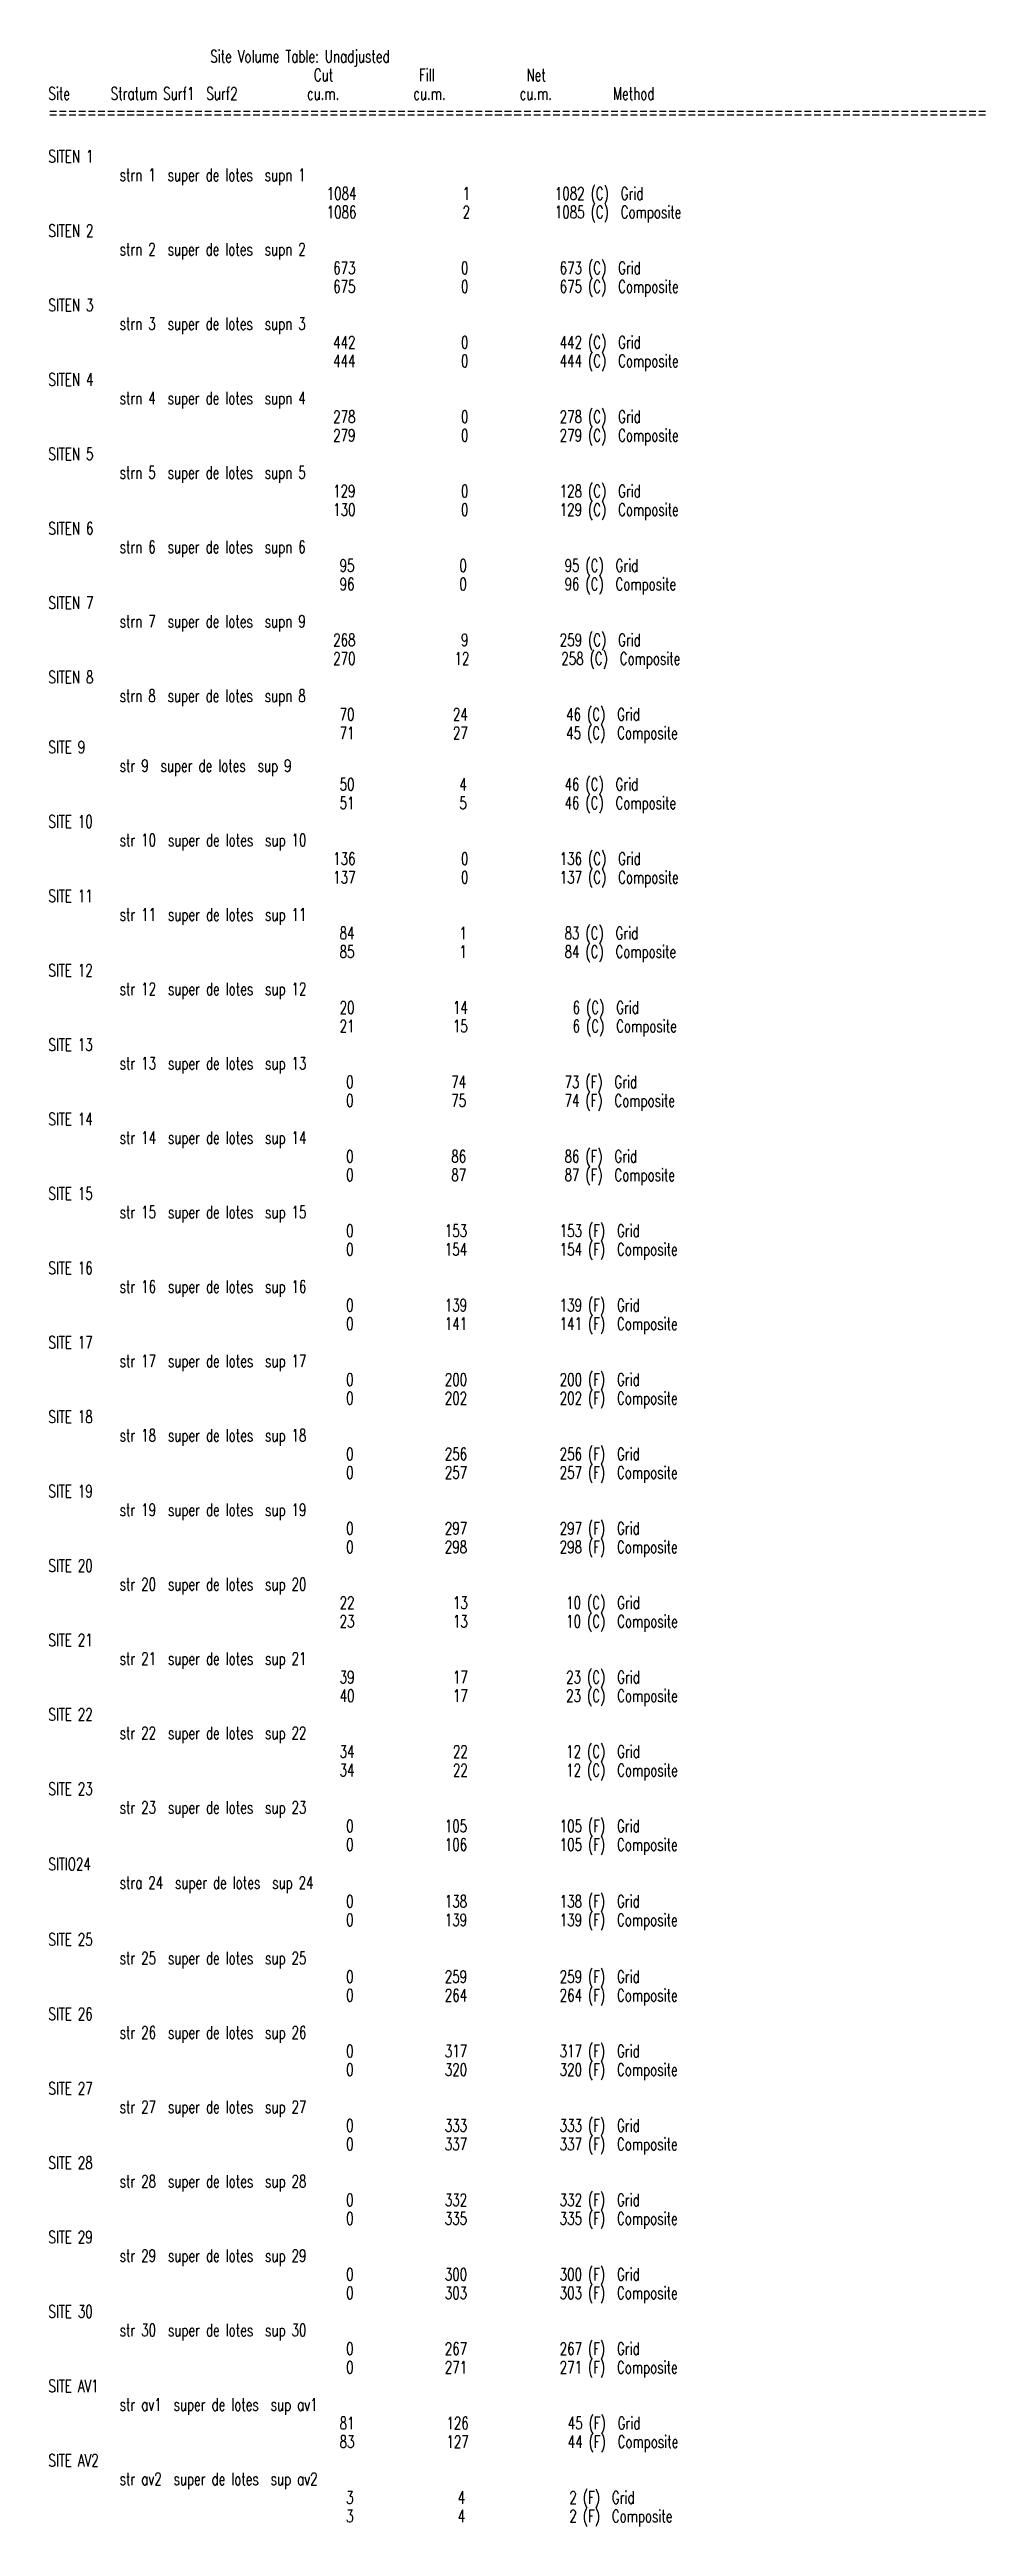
# Model space of a CAD drawing. Header units: metres. Extents: x 604533 to 608048, y 1310709 to 1311860.
# Drawn here: x 606893.5 to 606938.7, y 1311065.9 to 1311185.8 of the extents above; entities that cross this region are included whole.
import ezdxf

# ---------------------------------------------------------------- set-up
doc = ezdxf.new("R2010")
doc.units = ezdxf.units.M
doc.header["$LTSCALE"] = 0.0254
doc.header["$MEASUREMENT"] = 0
doc.layers.add('LOTES', color=3, linetype='Continuous')
doc.styles.add('ALINEAMIENTO 2', font='romans.shx', dxfattribs={"width": 0.7, "height": 0.6})

msp = doc.modelspace()

# ---------------------------------------------------------------- texts
at = {"layer": 'LOTES', "ltscale": 20000, "style": 'ALINEAMIENTO 2', "width": 0.7}
for s, p in [('                         Site Volume Table: Unadjusted', (606893.413, 1311185.141)), ('                                         Cut             Fill              Net', (606893.413, 1311184.241)), ('Site      Stratum Surf1  Surf2         cu.m.           cu.m.           cu.m.         Method', (606893.413, 1311183.341)), ('=================================================================================================', (606893.413, 1311182.441)), ('SITEN 1             ', (606893.413, 1311180.306)), ('           strn 1  super de lotes  supn 1', (606893.413, 1311179.406)), ('                                           1084                1             1082 (C)  Grid      ', (606893.413, 1311178.506)), ('                                           1086                2             1085 (C)  Composite ', (606893.413, 1311177.606)), ('SITEN 2             ', (606893.413, 1311176.706)), ('           strn 2  super de lotes  supn 2', (606893.413, 1311175.806)), ('                                            673                0              673 (C)  Grid      ', (606893.413, 1311174.906)), ('                                            675                0              675 (C)  Composite ', (606893.413, 1311174.006)), ('SITEN 3             ', (606893.413, 1311173.106)), ('           strn 3  super de lotes  supn 3', (606893.413, 1311172.206)), ('                                            442                0              442 (C)  Grid      ', (606893.413, 1311171.306)), ('                                            444                0              444 (C)  Composite ', (606893.413, 1311170.406)), ('SITEN 4             ', (606893.413, 1311169.506)), ('           strn 4  super de lotes  supn 4', (606893.413, 1311168.606)), ('                                            278                0              278 (C)  Grid      ', (606893.413, 1311167.706)), ('                                            279                0              279 (C)  Composite ', (606893.413, 1311166.806)), ('SITEN 5             ', (606893.413, 1311165.906)), ('           strn 5  super de lotes  supn 5', (606893.413, 1311165.006)), ('                                            129                0              128 (C)  Grid      ', (606893.413, 1311164.106)), ('                                            130                0              129 (C)  Composite ', (606893.413, 1311163.206)), ('SITEN 6             ', (606893.413, 1311162.306)), ('           strn 6  super de lotes  supn 6', (606893.413, 1311161.406)), ('                                             95                0               95 (C)  Grid      ', (606893.413, 1311160.506)), ('                                             96                0               96 (C)  Composite ', (606893.413, 1311159.606)), ('SITEN 7             ', (606893.413, 1311158.706)), ('           strn 7  super de lotes  supn 9', (606893.413, 1311157.806)), ('                                            268                9              259 (C)  Grid      ', (606893.413, 1311156.906)), ('                                            270               12              258 (C)  Composite ', (606893.413, 1311156.006)), ('SITEN 8             ', (606893.413, 1311155.106)), ('           strn 8  super de lotes  supn 8', (606893.413, 1311154.206)), ('                                             70               24               46 (C)  Grid      ', (606893.413, 1311153.306)), ('                                             71               27               45 (C)  Composite ', (606893.413, 1311152.406)), ('SITE 9              ', (606893.413, 1311151.722)), ('           str 9  super de lotes  sup 9', (606893.413, 1311150.822)), ('                                             50                4               46 (C)  Grid      ', (606893.413, 1311149.922)), ('                                             51                5               46 (C)  Composite ', (606893.413, 1311149.022)), ('SITE 10             ', (606893.413, 1311148.122)), ('           str 10  super de lotes  sup 10', (606893.413, 1311147.222)), ('                                            136                0              136 (C)  Grid      ', (606893.413, 1311146.322)), ('                                            137                0              137 (C)  Composite ', (606893.413, 1311145.422)), ('SITE 11             ', (606893.413, 1311144.522)), ('           str 11  super de lotes  sup 11', (606893.413, 1311143.622)), ('                                             84                1               83 (C)  Grid      ', (606893.413, 1311142.722)), ('                                             85                1               84 (C)  Composite ', (606893.413, 1311141.822)), ('SITE 12             ', (606893.413, 1311140.922)), ('           str 12  super de lotes  sup 12', (606893.413, 1311140.022)), ('                                             20               14                6 (C)  Grid      ', (606893.413, 1311139.122)), ('                                             21               15                6 (C)  Composite ', (606893.413, 1311138.222)), ('SITE 13             ', (606893.413, 1311137.322)), ('           str 13  super de lotes  sup 13', (606893.413, 1311136.422)), ('                                              0               74               73 (F)  Grid      ', (606893.413, 1311135.522)), ('                                              0               75               74 (F)  Composite ', (606893.413, 1311134.622)), ('SITE 14             ', (606893.413, 1311133.722)), ('           str 14  super de lotes  sup 14', (606893.413, 1311132.822)), ('                                              0               86               86 (F)  Grid      ', (606893.413, 1311131.922)), ('                                              0               87               87 (F)  Composite ', (606893.413, 1311131.022)), ('SITE 15             ', (606893.413, 1311130.122)), ('           str 15  super de lotes  sup 15', (606893.413, 1311129.222)), ('                                              0              153              153 (F)  Grid      ', (606893.413, 1311128.322)), ('                                              0              154              154 (F)  Composite ', (606893.413, 1311127.422)), ('SITE 16             ', (606893.413, 1311126.522)), ('           str 16  super de lotes  sup 16', (606893.413, 1311125.622)), ('                                              0              139              139 (F)  Grid      ', (606893.413, 1311124.722)), ('                                              0              141              141 (F)  Composite ', (606893.413, 1311123.822)), ('SITE 17             ', (606893.413, 1311122.922)), ('           str 17  super de lotes  sup 17', (606893.413, 1311122.022)), ('                                              0              200              200 (F)  Grid      ', (606893.413, 1311121.122)), ('                                              0              202              202 (F)  Composite ', (606893.413, 1311120.222)), ('SITE 18             ', (606893.413, 1311119.322)), ('           str 18  super de lotes  sup 18', (606893.413, 1311118.422)), ('                                              0              256              256 (F)  Grid      ', (606893.413, 1311117.522)), ('                                              0              257              257 (F)  Composite ', (606893.413, 1311116.622)), ('SITE 19             ', (606893.413, 1311115.722)), ('           str 19  super de lotes  sup 19', (606893.413, 1311114.822)), ('                                              0              297              297 (F)  Grid      ', (606893.413, 1311113.922)), ('                                              0              298              298 (F)  Composite ', (606893.413, 1311113.022)), ('SITE 20             ', (606893.413, 1311112.122)), ('           str 20  super de lotes  sup 20', (606893.413, 1311111.222)), ('                                             22               13               10 (C)  Grid      ', (606893.413, 1311110.322)), ('                                             23               13               10 (C)  Composite ', (606893.413, 1311109.422)), ('SITE 21             ', (606893.413, 1311108.522)), ('           str 21  super de lotes  sup 21', (606893.413, 1311107.622)), ('                                             39               17               23 (C)  Grid      ', (606893.413, 1311106.722)), ('                                             40               17               23 (C)  Composite ', (606893.413, 1311105.822)), ('SITE 22             ', (606893.413, 1311104.922)), ('           str 22  super de lotes  sup 22', (606893.413, 1311104.022)), ('                                             34               22               12 (C)  Grid      ', (606893.413, 1311103.122)), ('                                             34               22               12 (C)  Composite ', (606893.413, 1311102.222)), ('SITE 23             ', (606893.413, 1311101.322)), ('           str 23  super de lotes  sup 23', (606893.413, 1311100.422)), ('                                              0              105              105 (F)  Grid      ', (606893.413, 1311099.522)), ('                                              0              106              105 (F)  Composite ', (606893.413, 1311098.622)), ('SITIO24             ', (606893.413, 1311097.68)), ('           stra 24  super de lotes  sup 24', (606893.413, 1311096.78)), ('                                              0              138              138 (F)  Grid      ', (606893.413, 1311095.88)), ('                                              0              139              139 (F)  Composite ', (606893.413, 1311094.98)), ('SITE 25             ', (606893.413, 1311094.033)), ('           str 25  super de lotes  sup 25', (606893.413, 1311093.133)), ('                                              0              259              259 (F)  Grid      ', (606893.413, 1311092.233)), ('                                              0              264              264 (F)  Composite ', (606893.413, 1311091.333)), ('SITE 26             ', (606893.413, 1311090.433)), ('           str 26  super de lotes  sup 26', (606893.413, 1311089.533)), ('                                              0              317              317 (F)  Grid      ', (606893.413, 1311088.633)), ('                                              0              320              320 (F)  Composite ', (606893.413, 1311087.733)), ('SITE 27             ', (606893.413, 1311086.833)), ('           str 27  super de lotes  sup 27', (606893.413, 1311085.933)), ('                                              0              333              333 (F)  Grid      ', (606893.413, 1311085.033)), ('                                              0              337              337 (F)  Composite ', (606893.413, 1311084.133)), ('SITE 28             ', (606893.413, 1311083.233)), ('           str 28  super de lotes  sup 28', (606893.413, 1311082.333)), ('                                              0              332              332 (F)  Grid      ', (606893.413, 1311081.433)), ('                                              0              335              335 (F)  Composite ', (606893.413, 1311080.533)), ('SITE 29             ', (606893.413, 1311079.633)), ('           str 29  super de lotes  sup 29', (606893.413, 1311078.733)), ('                                              0              300              300 (F)  Grid      ', (606893.413, 1311077.833)), ('                                              0              303              303 (F)  Composite ', (606893.413, 1311076.933)), ('SITE 30             ', (606893.413, 1311076.033)), ('           str 30  super de lotes  sup 30', (606893.413, 1311075.133)), ('                                              0              267              267 (F)  Grid      ', (606893.413, 1311074.233)), ('                                              0              271              271 (F)  Composite ', (606893.413, 1311073.333)), ('SITE AV1            ', (606893.413, 1311072.433)), ('           str av1  super de lotes  sup av1', (606893.413, 1311071.533)), ('                                             81              126               45 (F)  Grid      ', (606893.413, 1311070.633)), ('                                             83              127               44 (F)  Composite ', (606893.413, 1311069.733)), ('SITE AV2            ', (606893.413, 1311068.833)), ('           str av2  super de lotes  sup av2', (606893.413, 1311067.933)), ('                                              3                4                2 (F)  Grid      ', (606893.413, 1311067.033)), ('                                              3                4                2 (F)  Composite ', (606893.413, 1311066.133))]:
    msp.add_text(s, height=0.6, dxfattribs=at).set_placement(p)

doc.saveas('drawing.dxf')
